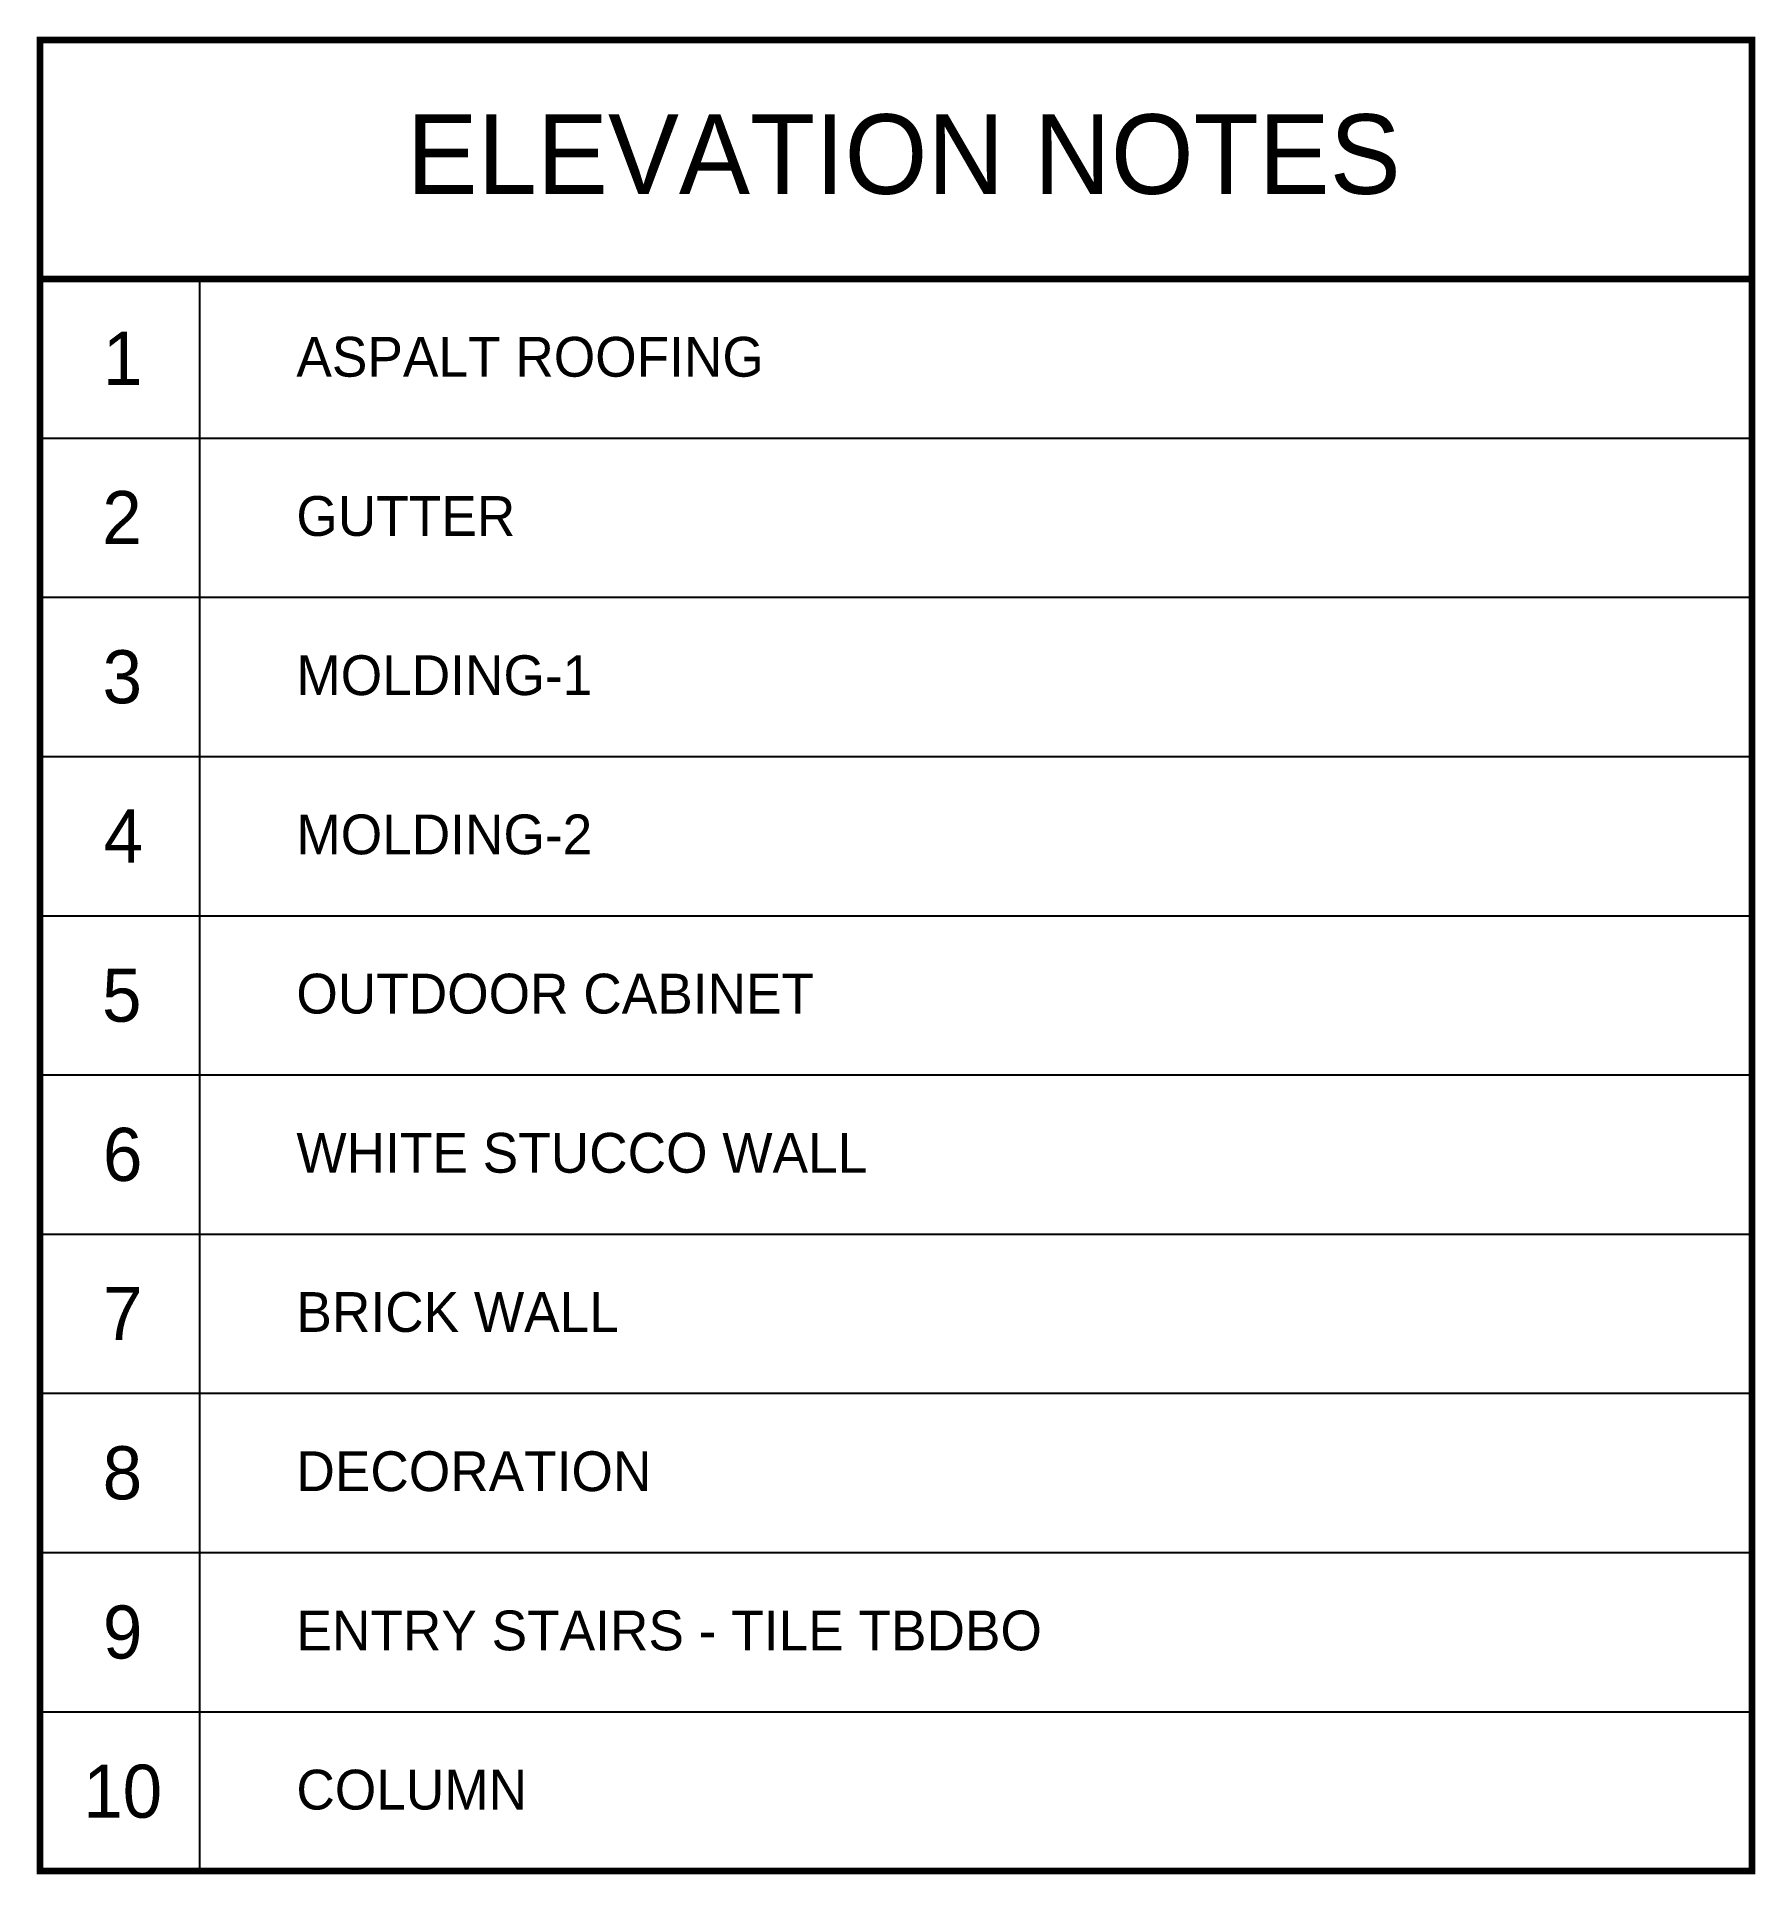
# Model space of a CAD drawing. Header units: inches. Extents: x 0 to 22102, y -19958 to 0.
# Drawn here: x 17622.9 to 17881.9, y -9138.5 to -8861.5 of the extents above; entities that cross this region are included whole.
import ezdxf
from ezdxf import colors
from ezdxf.entities.mleader import LeaderData, LeaderLine
from ezdxf.math import Vec2, Vec3

# ---------------------------------------------------------------- set-up
doc = ezdxf.new("R2010")
doc.units = ezdxf.units.IN
doc.header["$MEASUREMENT"] = 0
doc.layers.add('KEY', color=3, linetype='Continuous')

msp = doc.modelspace()

# ---------------------------------------------------------------- texts
at = {"layer": 'KEY'}
for s, width, insert, char_height, attachment_point in [('\\pxqc;ELEVATION NOTES', 204.9745198, (17753.536, -8879.28646), 12, 5), ('{\\Ftxt|c129;ASPALT} ROOFING', 207.0677202, (17662.01248, -8909.8004), 6, 4), ('\\pxql;{\\Ftxt|c129;GUTTER}', 207.0677202, (17662.01248, -8933.8004), 6, 4), ('\\pxql;{\\Ftxt|c129;MOLDING-1}', 207.0677202, (17662.01248, -8957.8004), 6, 4), ('\\pxql;{\\Ftxt|c129;MOLDING-2}', 207.0677202, (17662.01248, -8981.8004), 6, 4), ('\\pxql;{\\Ftxt|c129;OUTDOOR CABINET}', 207.0677202, (17662.01248, -9005.8004), 6, 4), ('\\pxql;{\\Ftxt|c129;WHITE STUCCO WALL}', 207.0677202, (17662.01248, -9029.8004), 6, 4), ('\\pxql;{\\Ftxt|c129;BRICK WALL}', 207.0677202, (17662.01248, -9053.8004), 6, 4), ('\\pxql;{\\Ftxt|c129;DECORATION}', 207.0677202, (17662.01248, -9077.8004), 6, 4), ('\\pxql;ENTRY STAIRS - TILE TBDBO', 207.0677202, (17662.01248, -9101.8004), 6, 4), ('\\pxql;{\\Ftxt|c129;COLUMN}', 207.0677202, (17662.01248, -9125.8004), 6, 4)]:
    msp.add_mtext_dynamic_manual_height_columns(s, width=width, gutter_width=0.3125, heights=[0], dxfattribs=dict(at, insert=insert, char_height=char_height, attachment_point=attachment_point))

# ---------------------------------------------------------------- linework, layer by layer
at = {"layer": 'KEY', "color": 2}
for p, q in [((17647.38692, -8898.01242), (17647.38692, -9138.01242)), ((17623.38692, -8922.01242), (17881.35973, -8922.01242)), ((17623.38692, -8946.01242), (17881.35973, -8946.01242)), ((17623.38692, -8970.01242), (17881.35973, -8970.01242)), ((17623.38692, -8994.01242), (17881.35973, -8994.01242)), ((17623.38692, -9018.01242), (17881.35973, -9018.01242)), ((17623.38692, -9042.01242), (17881.35973, -9042.01242)), ((17623.38692, -9066.01242), (17881.35973, -9066.01242)), ((17623.38692, -9090.01242), (17881.35973, -9090.01242)), ((17623.38692, -9114.01242), (17881.35973, -9114.01242))]:
    msp.add_line(p, q, dxfattribs=at)
at = {"layer": 'KEY', "color": 4, "const_width": 1}
msp.add_lwpolyline([(17623.38692, -8898.01242), (17881.35973, -8898.01242), (17881.35973, -8862.01242), (17623.38692, -8862.01242), (17623.38692, -9138.01242), (17881.35973, -9138.01242), (17881.35973, -8898.01242)], dxfattribs=at)

msp.set_redraw_order([(e.dxf.handle, doc.entitydb.next_handle()) for e in msp.query("TEXT MTEXT ATTDEF DIMENSION ARC_DIMENSION")])  # texts and dimensions are drawn at this point

# ---------------------------------------------------------------- leaders
at = {"layer": 'KEY'}
ml = msp.add_multileader_mtext('Standard', dxfattribs=at)
ml.set_content('1', color=256)
ml.set_leader_properties()
ml.build(insert=Vec2(0, 0))
ml.multileader.update_dxf_attribs({"has_text_frame": 1, "text_left_attachment_type": 2, "text_right_attachment_type": 2, "dogleg_length": 12})
ctx = ml.context
ctx.base_point, ctx.char_height, ctx.plane_origin = Vec3(17631.94318, -8909.9939), 8, Vec3(17619.94318, -8934.14664)
ctx.left_attachment, ctx.right_attachment, ctx.text_align_type = 2, 2, 1
notes = []
notes.append((ctx, [(0, (0, 0, 0), (0, 0), (1, 0), 1, [])]))
ctx.mtext.insert, ctx.mtext.alignment, ctx.mtext.flow_direction = Vec3(17635.83279, -8905.9939), 2, 5
ml = msp.add_multileader_mtext('Standard', dxfattribs=at)
ml.set_content('4', color=256)
ml.set_leader_properties()
ml.build(insert=Vec2(0, 0))
ml.multileader.update_dxf_attribs({"has_text_frame": 1, "text_left_attachment_type": 2, "text_right_attachment_type": 2, "dogleg_length": 12})
ctx = ml.context
ctx.base_point, ctx.char_height, ctx.plane_origin = Vec3(17630.8163, -8981.9939), 8, Vec3(17616.92669, -9006.14664)
ctx.left_attachment, ctx.right_attachment, ctx.text_align_type = 2, 2, 1
notes.append((ctx, [(0, (0, 0, 0), (0, 0), (1, 0), 1, [])]))
ctx.mtext.insert, ctx.mtext.alignment, ctx.mtext.flow_direction = Vec3(17635.93315, -8977.9939), 2, 5
ml = msp.add_multileader_mtext('Standard', dxfattribs=at)
ml.set_content('5', color=256)
ml.set_leader_properties()
ml.build(insert=Vec2(0, 0))
ml.multileader.update_dxf_attribs({"has_text_frame": 1, "text_left_attachment_type": 2, "text_right_attachment_type": 2, "dogleg_length": 12})
ctx = ml.context
ctx.base_point, ctx.char_height, ctx.plane_origin = Vec3(17630.8163, -9006.20322), 8, Vec3(17616.92669, -9030.14664)
ctx.left_attachment, ctx.right_attachment, ctx.text_align_type = 2, 2, 1
notes.append((ctx, [(0, (0, 0, 0), (0, 0), (1, 0), 1, [])]))
ctx.mtext.insert, ctx.mtext.alignment, ctx.mtext.flow_direction = Vec3(17635.69802, -9001.9939), 2, 5
ml = msp.add_multileader_mtext('Standard', dxfattribs=at)
ml.set_content('6', color=256)
ml.set_leader_properties()
ml.build(insert=Vec2(0, 0))
ml.multileader.update_dxf_attribs({"has_text_frame": 1, "text_left_attachment_type": 2, "text_right_attachment_type": 2, "dogleg_length": 12})
ctx = ml.context
ctx.base_point, ctx.char_height, ctx.plane_origin = Vec3(17630.8163, -9030.13727), 8, Vec3(17616.92669, -9054.14664)
ctx.left_attachment, ctx.right_attachment, ctx.text_align_type = 2, 2, 1
notes.append((ctx, [(0, (0, 0, 0), (0, 0), (1, 0), 1, [])]))
ctx.mtext.insert, ctx.mtext.alignment, ctx.mtext.flow_direction = Vec3(17635.83279, -9025.9939), 2, 5
ml = msp.add_multileader_mtext('Standard', dxfattribs=at)
ml.set_content('7', color=256)
ml.set_leader_properties()
ml.build(insert=Vec2(0, 0))
ml.multileader.update_dxf_attribs({"has_text_frame": 1, "text_left_attachment_type": 2, "text_right_attachment_type": 2, "dogleg_length": 12})
ctx = ml.context
ctx.base_point, ctx.char_height, ctx.plane_origin = Vec3(17630.8163, -9054.14014), 8, Vec3(17616.92669, -9078.14664)
ctx.left_attachment, ctx.right_attachment, ctx.text_align_type = 2, 2, 1
notes.append((ctx, [(0, (0, 0, 0), (0, 0), (1, 0), 1, [])]))
ctx.mtext.insert, ctx.mtext.alignment, ctx.mtext.flow_direction = Vec3(17635.86146, -9049.9939), 2, 5
ml = msp.add_multileader_mtext('Standard', dxfattribs=at)
ml.set_content('8', color=256)
ml.set_leader_properties()
ml.build(insert=Vec2(0, 0))
ml.multileader.update_dxf_attribs({"has_text_frame": 1, "text_left_attachment_type": 2, "text_right_attachment_type": 2, "dogleg_length": 12})
ctx = ml.context
ctx.base_point, ctx.char_height, ctx.plane_origin = Vec3(17630.8163, -9078.13154), 8, Vec3(17616.92669, -9102.14664)
ctx.left_attachment, ctx.right_attachment, ctx.text_align_type = 2, 2, 1
notes.append((ctx, [(0, (0, 0, 0), (0, 0), (1, 0), 1, [])]))
ctx.mtext.insert, ctx.mtext.alignment, ctx.mtext.flow_direction = Vec3(17635.79838, -9073.9939), 2, 5
ml = msp.add_multileader_mtext('Standard', dxfattribs=at)
ml.set_content('9', color=256)
ml.set_leader_properties()
ml.build(insert=Vec2(0, 0))
ml.multileader.update_dxf_attribs({"has_text_frame": 1, "text_left_attachment_type": 2, "text_right_attachment_type": 2, "dogleg_length": 12})
ctx = ml.context
ctx.base_point, ctx.char_height, ctx.plane_origin = Vec3(17630.8163, -9102.13154), 8, Vec3(17616.92669, -9126.14664)
ctx.left_attachment, ctx.right_attachment, ctx.text_align_type = 2, 2, 1
notes.append((ctx, [(0, (0, 0, 0), (0, 0), (1, 0), 1, [])]))
ctx.mtext.insert, ctx.mtext.alignment, ctx.mtext.flow_direction = Vec3(17635.83279, -9097.9939), 2, 5
ml = msp.add_multileader_mtext('Standard', dxfattribs=at)
ml.set_content('10', color=256)
ml.set_leader_properties()
ml.build(insert=Vec2(0, 0))
ml.multileader.update_dxf_attribs({"has_text_frame": 1, "text_left_attachment_type": 2, "text_right_attachment_type": 2, "dogleg_length": 12})
ctx = ml.context
ctx.base_point, ctx.char_height, ctx.plane_origin = Vec3(17627.82849, -9126.13154), 8, Vec3(17613.93888, -9150.14664)
ctx.left_attachment, ctx.right_attachment, ctx.text_align_type = 2, 2, 1
notes.append((ctx, [(0, (0, 0, 0), (0, 0), (1, 0), 1, [])]))
ctx.mtext.insert, ctx.mtext.alignment, ctx.mtext.flow_direction = Vec3(17635.83279, -9121.9939), 2, 5
ml = msp.add_multileader_mtext('Standard', dxfattribs=at)
ml.set_content('2', color=256)
ml.set_leader_properties()
ml.build(insert=Vec2(0, 0))
ml.multileader.update_dxf_attribs({"has_text_frame": 1, "text_left_attachment_type": 2, "text_right_attachment_type": 2, "dogleg_length": 12})
ctx = ml.context
ctx.base_point, ctx.char_height, ctx.plane_origin = Vec3(17630.8163, -8934.20322), 8, Vec3(17616.92669, -8958.14664)
ctx.left_attachment, ctx.right_attachment, ctx.text_align_type = 2, 2, 1
notes.append((ctx, [(0, (0, 0, 0), (0, 0), (1, 0), 1, [])]))
ctx.mtext.insert, ctx.mtext.alignment, ctx.mtext.flow_direction = Vec3(17635.73243, -8929.9939), 2, 5
ml = msp.add_multileader_mtext('Standard', dxfattribs=at)
ml.set_content('3', color=256)
ml.set_leader_properties()
ml.build(insert=Vec2(0, 0))
ml.multileader.update_dxf_attribs({"has_text_frame": 1, "text_left_attachment_type": 2, "text_right_attachment_type": 2, "dogleg_length": 12})
ctx = ml.context
ctx.base_point, ctx.char_height, ctx.plane_origin = Vec3(17630.8163, -8958.13154), 8, Vec3(17616.92669, -8982.14664)
ctx.left_attachment, ctx.right_attachment, ctx.text_align_type = 2, 2, 1
notes.append((ctx, [(0, (0, 0, 0), (0, 0), (1, 0), 1, [])]))
ctx.mtext.insert, ctx.mtext.alignment, ctx.mtext.flow_direction = Vec3(17635.77544, -8953.9939), 2, 5
for ctx, leaders in notes:
    for number, flags, end, landing, length, lines in leaders:
        leader = LeaderData()
        leader.index, (leader.has_last_leader_line, leader.has_dogleg_vector, leader.attachment_direction) = number, flags
        leader.last_leader_point, leader.dogleg_vector, leader.dogleg_length = Vec3(end), Vec3(landing), length
        for number, points, colour, breaks in lines:
            line = LeaderLine()
            line.index, line.vertices, line.color, line.breaks = number, Vec3.list(points), colors.encode_raw_color(colour), breaks
            leader.lines.append(line)
        ctx.leaders.append(leader)

doc.saveas('drawing.dxf')
